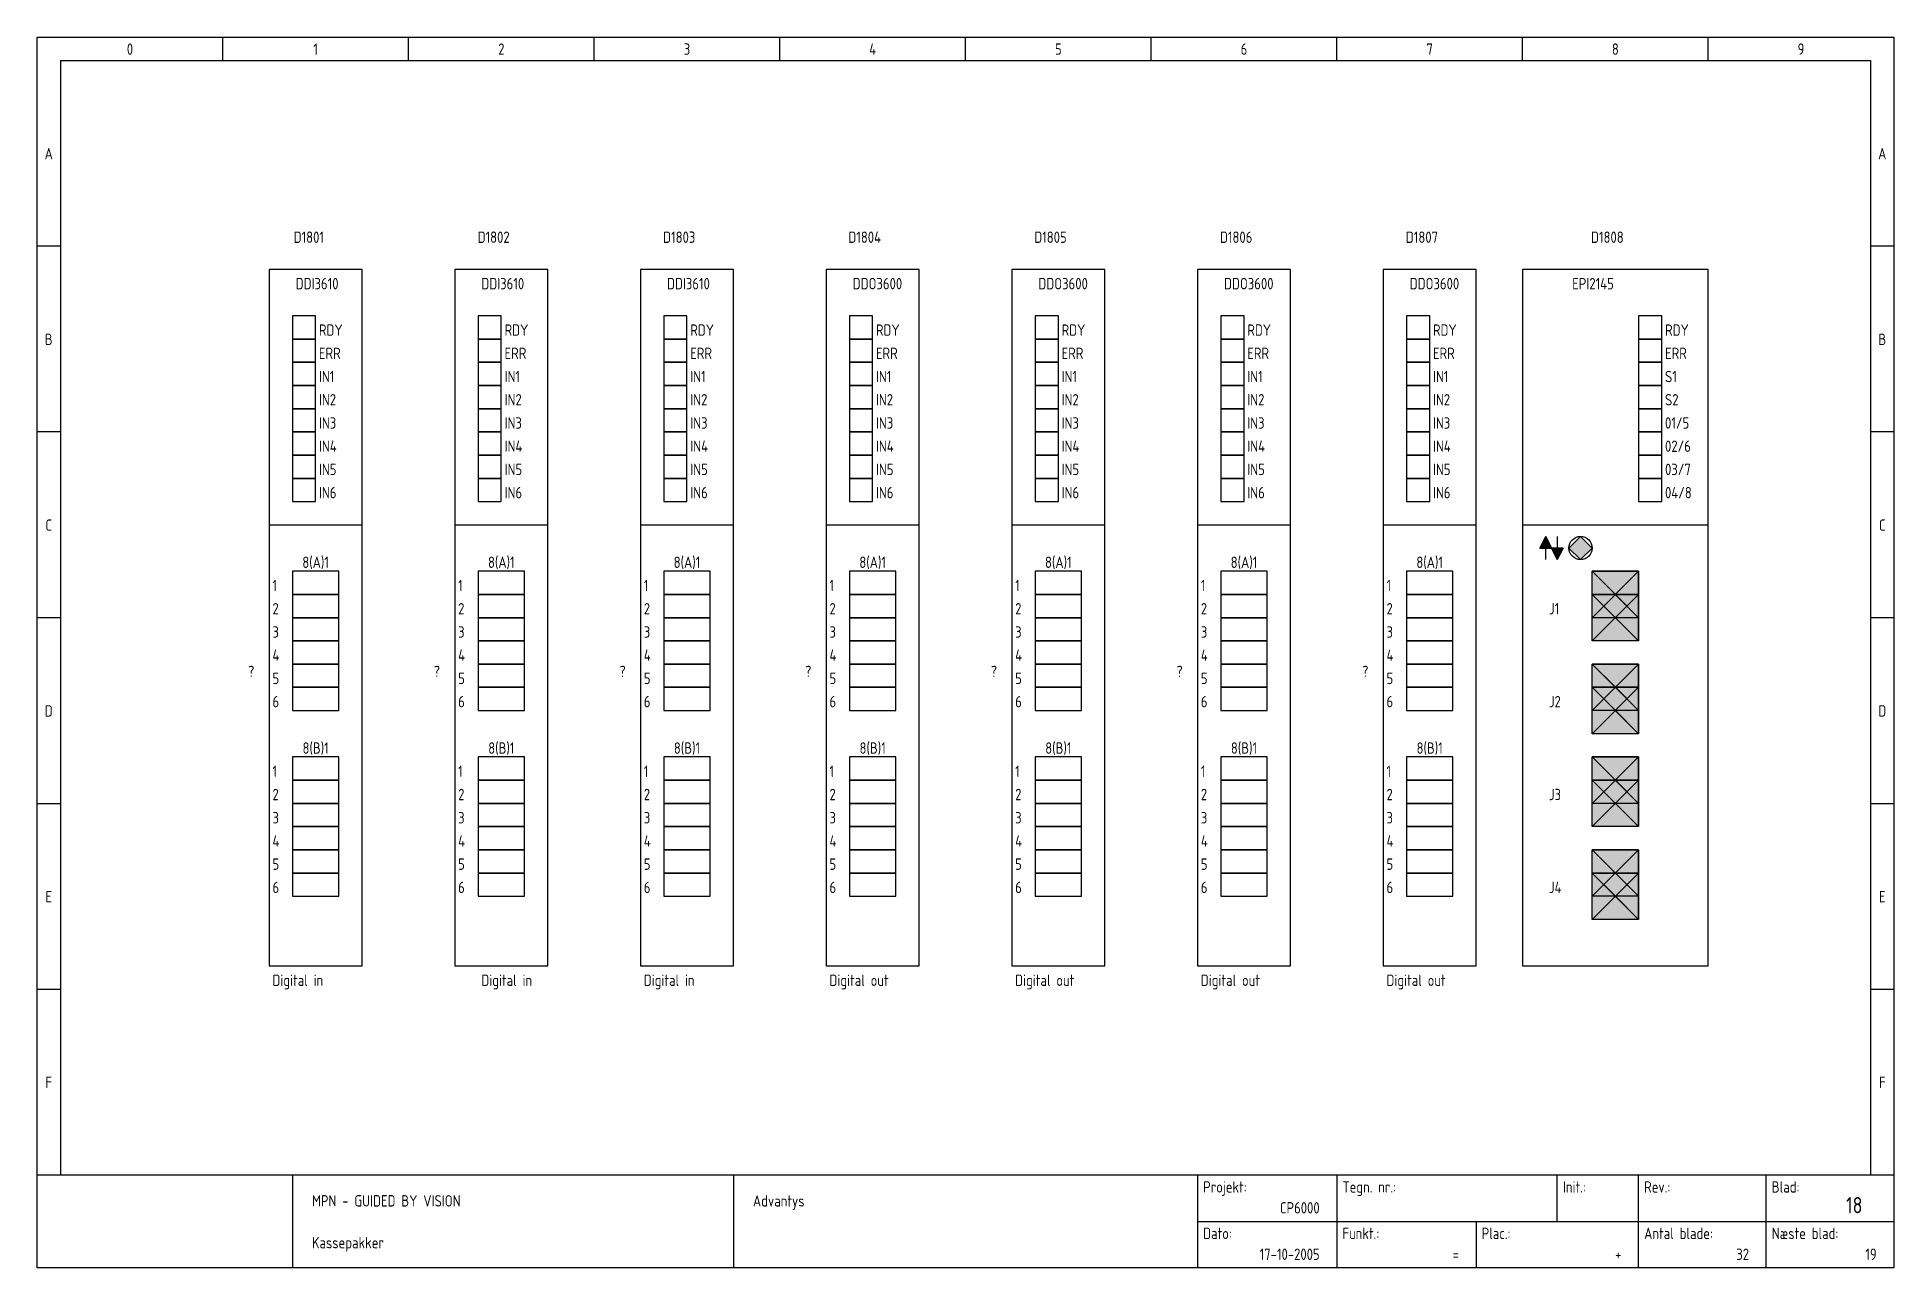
# Model space of a CAD drawing. Extents: x 10 to 410, y 10 to 275.
import ezdxf
from ezdxf.enums import TextEntityAlignment as Align

# ---------------------------------------------------------------- set-up
doc = ezdxf.new("R2010")
doc.units = 0
doc.linetypes.add('CADDY_SOLID', pattern=[0])
doc.layers.get('0').update_dxf_attribs({"linetype": 'CONTINUOUS'})
doc.styles.add('CADDY_VECTORFONT1P', font='isocp___.ttf', dxfattribs={"width": 0.9})

msp = doc.modelspace()

# ---------------------------------------------------------------- texts
at = {"style": 'CADDY_VECTORFONT1P', "width": 0.9}
for s, p in [('Digital in', (60.7, 70.7)), ('Digital in', (105.7, 70.7)), ('Digital in', (140.7, 70.7)), ('Digital out', (180.7, 70.7)), ('Digital out', (220.7, 70.7)), ('Digital out', (260.7, 70.7)), ('Digital out', (300.7, 70.7))]:
    msp.add_text(s, height=2.45, dxfattribs=at).set_placement(p)

# ---------------------------------------------------------------- blocks, each defined once
blk = doc.blocks.new('BLK1')
at = {"linetype": 'CADDY_SOLID'}
for p, q in [((10, 10), (10, 275)), ((10, 275), (410, 275)), ((50, 270), (50, 275)), ((90, 270), (90, 275)), ((130, 270), (130, 275)), ((170, 270), (170, 275)), ((210, 270), (210, 275)), ((250, 270), (250, 275)), ((290, 270), (290, 275)), ((330, 270), (330, 275)), ((370, 270), (370, 275)), ((410, 275), (410, 10)), ((15, 270), (15, 30)), ((15, 270), (405, 270)), ((405, 270), (405, 30)), ((15, 230), (10, 230)), ((410, 230), (405, 230)), ((15, 190), (10, 190)), ((410, 190), (405, 190)), ((15, 150), (10, 150)), ((410, 150), (405, 150)), ((10, 110), (15, 110)), ((405, 110), (410, 110)), ((10, 70), (15, 70)), ((405, 70), (410, 70)), ((10, 30), (410, 30)), ((10, 30), (15, 30)), ((65, 30), (65, 10)), ((160, 30), (160, 10)), ((260, 30), (260, 10)), ((290, 30), (290, 10)), ((337.5, 20), (337.5, 30)), ((355, 20), (355, 30)), ((382.5, 20), (382.5, 30)), ((405, 30), (410, 30)), ((260, 20), (410, 20)), ((320, 20), (320, 10)), ((355, 10), (355, 20)), ((382.5, 10), (382.5, 20)), ((410, 10), (10, 10))]:
    blk.add_line(p, q, dxfattribs=at)
at = {"style": 'CADDY_VECTORFONT1P', "width": 0.9}
for s, p in [('0', (30, 271.2)), ('1', (70, 271.2)), ('2', (110, 271.2)), ('3', (150, 271.2)), ('4', (190, 271.2)), ('5', (230, 271.2)), ('6', (270, 271.2)), ('7', (310, 271.2)), ('8', (350, 271.2)), ('9', (390, 271.2)), ('A', (12.5, 248.7)), ('A', (407.5, 248.7)), ('B', (12.5, 208.7)), ('B', (407.5, 208.7)), ('C', (12.5, 168.7)), ('C', (407.5, 168.7)), ('D', (12.5, 128.7)), ('D', (407.5, 128.7)), ('E', (12.5, 88.7)), ('E', (407.5, 88.7)), ('F', (12.5, 48.7)), ('F', (407.5, 48.7))]:
    blk.add_text(s, height=2.45, dxfattribs=at).set_placement(p, align=Align.CENTER)
for s, p in [('Projekt:', (261.2, 26.2)), ('Tegn. nr.:', (291.2, 26.2)), ('Init.:', (338.7, 26.2)), ('Rev.:', (356.2, 26.2)), ('Blad:', (383.7, 26.2)), ('MPN - GUIDED BY VISION', (69.2, 23.2)), ('Advantys', (164.2, 23.2)), ('Kassepakker', (69.2, 14.2)), ('Dato:', (261.2, 16.2)), ('Funkt.:', (291.2, 16.2)), ('Plac.:', (321.2, 16.2)), ('Antal blade:', (356.2, 16.2)), ('Næste blad:', (383.7, 16.2))]:
    blk.add_text(s, height=2.45, dxfattribs=at).set_placement(p)
for s, height, p in [('CP6000', 2.45, (286.3, 21.7)), ('18', 3.5, (403.25, 21.75)), ('17-10-2005', 2.45, (286.3, 11.7)), ('=', 2.45, (316.3, 11.7)), ('+', 2.45, (351.3, 11.7)), ('32', 2.45, (378.8, 11.7)), ('19', 2.45, (406.3, 11.7))]:
    blk.add_text(s, height=height, dxfattribs=at).set_placement(p, align=Align.RIGHT)
blk = doc.blocks.new('BLK3')
at = {"linetype": 'CADDY_SOLID'}
for p, q in [((70, 215), (65, 215)), ((65, 215), (65, 210)), ((70, 210), (70, 215)), ((65, 210), (70, 210))]:
    blk.add_line(p, q, dxfattribs=at)
blk = doc.blocks.new('BLK4')
at = {"linetype": 'CADDY_SOLID'}
for p, q in [((70, 210), (65, 210)), ((65, 210), (65, 205)), ((70, 205), (70, 210)), ((65, 205), (70, 205))]:
    blk.add_line(p, q, dxfattribs=at)
blk = doc.blocks.new('BLK5')
at = {"linetype": 'CADDY_SOLID'}
for p, q in [((70, 205), (65, 205)), ((65, 205), (65, 200)), ((70, 200), (70, 205)), ((65, 200), (70, 200))]:
    blk.add_line(p, q, dxfattribs=at)
blk = doc.blocks.new('BLK6')
at = {"linetype": 'CADDY_SOLID'}
for p, q in [((70, 200), (65, 200)), ((65, 200), (65, 195)), ((70, 195), (70, 200)), ((65, 195), (70, 195))]:
    blk.add_line(p, q, dxfattribs=at)
blk = doc.blocks.new('BLK7')
at = {"linetype": 'CADDY_SOLID'}
for p, q in [((70, 195), (65, 195)), ((65, 195), (65, 190)), ((70, 190), (70, 195)), ((65, 190), (70, 190))]:
    blk.add_line(p, q, dxfattribs=at)
blk = doc.blocks.new('BLK8')
at = {"linetype": 'CADDY_SOLID'}
for p, q in [((70, 190), (65, 190)), ((65, 190), (65, 185)), ((70, 185), (70, 190)), ((65, 185), (70, 185))]:
    blk.add_line(p, q, dxfattribs=at)
blk = doc.blocks.new('BLK9')
at = {"linetype": 'CADDY_SOLID'}
for p, q in [((70, 185), (65, 185)), ((65, 185), (65, 180)), ((70, 180), (70, 185)), ((65, 180), (70, 180))]:
    blk.add_line(p, q, dxfattribs=at)
blk = doc.blocks.new('BLK10')
at = {"linetype": 'CADDY_SOLID'}
for p, q in [((70, 180), (65, 180)), ((65, 180), (65, 175)), ((70, 175), (70, 180)), ((65, 175), (70, 175))]:
    blk.add_line(p, q, dxfattribs=at)
blk = doc.blocks.new('BLK11')
at = {"linetype": 'CADDY_SOLID'}
for p, q in [((80, 225), (60, 225)), ((60, 225), (60, 75)), ((80, 75), (80, 225)), ((60, 75), (80, 75))]:
    blk.add_line(p, q, dxfattribs=at)
blk = doc.blocks.new('BLK12')
at = {"linetype": 'CADDY_SOLID'}
for p, q in [((75, 160), (65, 160)), ((65, 160), (65, 155)), ((75, 155), (75, 160)), ((65, 155), (75, 155))]:
    blk.add_line(p, q, dxfattribs=at)
blk = doc.blocks.new('BLK13')
at = {"linetype": 'CADDY_SOLID'}
for p, q in [((75, 155), (65, 155)), ((65, 155), (65, 150)), ((75, 150), (75, 155)), ((65, 150), (75, 150))]:
    blk.add_line(p, q, dxfattribs=at)
blk = doc.blocks.new('BLK14')
at = {"linetype": 'CADDY_SOLID'}
for p, q in [((75, 150), (65, 150)), ((65, 150), (65, 145)), ((75, 145), (75, 150)), ((65, 145), (75, 145))]:
    blk.add_line(p, q, dxfattribs=at)
blk = doc.blocks.new('BLK15')
at = {"linetype": 'CADDY_SOLID'}
for p, q in [((75, 145), (65, 145)), ((65, 145), (65, 140)), ((75, 140), (75, 145)), ((65, 140), (75, 140))]:
    blk.add_line(p, q, dxfattribs=at)
blk = doc.blocks.new('BLK16')
at = {"linetype": 'CADDY_SOLID'}
for p, q in [((75, 140), (65, 140)), ((65, 140), (65, 135)), ((75, 135), (75, 140)), ((65, 135), (75, 135))]:
    blk.add_line(p, q, dxfattribs=at)
blk = doc.blocks.new('BLK17')
at = {"linetype": 'CADDY_SOLID'}
for p, q in [((75, 135), (65, 135)), ((65, 135), (65, 130)), ((75, 130), (75, 135)), ((65, 130), (75, 130))]:
    blk.add_line(p, q, dxfattribs=at)
blk = doc.blocks.new('BLK18')
at = {"linetype": 'CADDY_SOLID'}
for p, q in [((75, 120), (65, 120)), ((65, 120), (65, 115)), ((75, 115), (75, 120)), ((65, 115), (75, 115))]:
    blk.add_line(p, q, dxfattribs=at)
blk = doc.blocks.new('BLK19')
at = {"linetype": 'CADDY_SOLID'}
for p, q in [((75, 115), (65, 115)), ((65, 115), (65, 110)), ((75, 110), (75, 115)), ((65, 110), (75, 110))]:
    blk.add_line(p, q, dxfattribs=at)
blk = doc.blocks.new('BLK20')
at = {"linetype": 'CADDY_SOLID'}
for p, q in [((75, 110), (65, 110)), ((65, 110), (65, 105)), ((75, 105), (75, 110)), ((65, 105), (75, 105))]:
    blk.add_line(p, q, dxfattribs=at)
blk = doc.blocks.new('BLK21')
at = {"linetype": 'CADDY_SOLID'}
for p, q in [((75, 105), (65, 105)), ((65, 105), (65, 100)), ((75, 100), (75, 105)), ((65, 100), (75, 100))]:
    blk.add_line(p, q, dxfattribs=at)
blk = doc.blocks.new('BLK22')
at = {"linetype": 'CADDY_SOLID'}
for p, q in [((75, 100), (65, 100)), ((65, 100), (65, 95)), ((75, 95), (75, 100)), ((65, 95), (75, 95))]:
    blk.add_line(p, q, dxfattribs=at)
blk = doc.blocks.new('BLK23')
at = {"linetype": 'CADDY_SOLID'}
for p, q in [((75, 95), (65, 95)), ((65, 95), (65, 90)), ((75, 90), (75, 95)), ((65, 90), (75, 90))]:
    blk.add_line(p, q, dxfattribs=at)
blk = doc.blocks.new('BLK2')
at = {"linetype": 'CADDY_SOLID'}
blk.add_line((60, 170), (80, 170), dxfattribs=at)
for name in ['BLK11', 'BLK3', 'BLK4', 'BLK5', 'BLK6', 'BLK7', 'BLK8', 'BLK9', 'BLK10', 'BLK12', 'BLK13', 'BLK14', 'BLK15', 'BLK16', 'BLK17', 'BLK18', 'BLK19', 'BLK20', 'BLK21', 'BLK22', 'BLK23']:
    blk.add_blockref(name, (0, 0, 1))
at = {"style": 'CADDY_VECTORFONT1P', "width": 0.9}
for s, p in [('DDI3610', (65.7, 220.7)), ('RDY', (70.7, 210.7)), ('ERR', (70.7, 205.7)), ('IN1', (70.7, 200.7)), ('IN2', (70.7, 195.7)), ('IN3', (70.7, 190.7)), ('IN4', (70.7, 185.7)), ('IN5', (70.7, 180.7)), ('IN6', (70.7, 175.7)), ('1', (60.7, 155.7)), ('2', (60.7, 150.7)), ('3', (60.7, 145.7)), ('4', (60.7, 140.7)), ('5', (60.7, 135.7)), ('6', (60.7, 130.7)), ('1', (60.7, 115.7)), ('2', (60.7, 110.7)), ('3', (60.7, 105.7)), ('4', (60.7, 100.7)), ('5', (60.7, 95.7)), ('6', (60.7, 90.7))]:
    blk.add_text(s, height=2.45, dxfattribs=at).set_placement(p)
for s, p in [('8(A)1', (70, 160.7)), ('8(B)1', (70, 120.7))]:
    blk.add_text(s, height=2.45, dxfattribs=at).set_placement(p, align=Align.CENTER)
for tag, p in [('$TAG160010', (71.8, 230.7)), ('$TAG160030', (48.7, 147.05)), ('$TAG160030', (50.27, 147.05)), ('$TAG175100', (56.8, 147.2)), ('$TAG175110', (56.8, 143.7)), ('$TAG175120', (56.8, 140.7)), ('$TAG160500', (56.8, 137.2))]:
    blk.add_attdef(tag, text='', height=2.45, dxfattribs=at).set_placement(p, align=Align.RIGHT)
at = {"style": 'CADDY_VECTORFONT1P', "width": 0.9, "flags": 1}
for tag, p in [('$TAG140020', (56.8, 157.7)), ('$TAG140050', (56.8, 154.2)), ('$TAG160040', (48.7, 143.55))]:
    blk.add_attdef(tag, text='', height=2.45, dxfattribs=at).set_placement(p, align=Align.RIGHT)
blk = doc.blocks.new('BLK25')
at = {"linetype": 'CADDY_SOLID'}
for p, q in [((190, 215), (185, 215)), ((185, 215), (185, 210)), ((190, 210), (190, 215)), ((185, 210), (190, 210))]:
    blk.add_line(p, q, dxfattribs=at)
blk = doc.blocks.new('BLK26')
at = {"linetype": 'CADDY_SOLID'}
for p, q in [((190, 210), (185, 210)), ((185, 210), (185, 205)), ((190, 205), (190, 210)), ((185, 205), (190, 205))]:
    blk.add_line(p, q, dxfattribs=at)
blk = doc.blocks.new('BLK27')
at = {"linetype": 'CADDY_SOLID'}
for p, q in [((190, 205), (185, 205)), ((185, 205), (185, 200)), ((190, 200), (190, 205)), ((185, 200), (190, 200))]:
    blk.add_line(p, q, dxfattribs=at)
blk = doc.blocks.new('BLK28')
at = {"linetype": 'CADDY_SOLID'}
for p, q in [((190, 200), (185, 200)), ((185, 200), (185, 195)), ((190, 195), (190, 200)), ((185, 195), (190, 195))]:
    blk.add_line(p, q, dxfattribs=at)
blk = doc.blocks.new('BLK29')
at = {"linetype": 'CADDY_SOLID'}
for p, q in [((190, 195), (185, 195)), ((185, 195), (185, 190)), ((190, 190), (190, 195)), ((185, 190), (190, 190))]:
    blk.add_line(p, q, dxfattribs=at)
blk = doc.blocks.new('BLK30')
at = {"linetype": 'CADDY_SOLID'}
for p, q in [((190, 190), (185, 190)), ((185, 190), (185, 185)), ((190, 185), (190, 190)), ((185, 185), (190, 185))]:
    blk.add_line(p, q, dxfattribs=at)
blk = doc.blocks.new('BLK31')
at = {"linetype": 'CADDY_SOLID'}
for p, q in [((190, 185), (185, 185)), ((185, 185), (185, 180)), ((190, 180), (190, 185)), ((185, 180), (190, 180))]:
    blk.add_line(p, q, dxfattribs=at)
blk = doc.blocks.new('BLK32')
at = {"linetype": 'CADDY_SOLID'}
for p, q in [((190, 180), (185, 180)), ((185, 180), (185, 175)), ((190, 175), (190, 180)), ((185, 175), (190, 175))]:
    blk.add_line(p, q, dxfattribs=at)
blk = doc.blocks.new('BLK33')
at = {"linetype": 'CADDY_SOLID'}
for p, q in [((200, 225), (180, 225)), ((180, 225), (180, 75)), ((200, 75), (200, 225)), ((180, 75), (200, 75))]:
    blk.add_line(p, q, dxfattribs=at)
blk = doc.blocks.new('BLK34')
at = {"linetype": 'CADDY_SOLID'}
for p, q in [((195, 160), (185, 160)), ((185, 160), (185, 155)), ((195, 155), (195, 160)), ((185, 155), (195, 155))]:
    blk.add_line(p, q, dxfattribs=at)
blk = doc.blocks.new('BLK35')
at = {"linetype": 'CADDY_SOLID'}
for p, q in [((195, 155), (185, 155)), ((185, 155), (185, 150)), ((195, 150), (195, 155)), ((185, 150), (195, 150))]:
    blk.add_line(p, q, dxfattribs=at)
blk = doc.blocks.new('BLK36')
at = {"linetype": 'CADDY_SOLID'}
for p, q in [((195, 150), (185, 150)), ((185, 150), (185, 145)), ((195, 145), (195, 150)), ((185, 145), (195, 145))]:
    blk.add_line(p, q, dxfattribs=at)
blk = doc.blocks.new('BLK37')
at = {"linetype": 'CADDY_SOLID'}
for p, q in [((195, 145), (185, 145)), ((185, 145), (185, 140)), ((195, 140), (195, 145)), ((185, 140), (195, 140))]:
    blk.add_line(p, q, dxfattribs=at)
blk = doc.blocks.new('BLK38')
at = {"linetype": 'CADDY_SOLID'}
for p, q in [((195, 140), (185, 140)), ((185, 140), (185, 135)), ((195, 135), (195, 140)), ((185, 135), (195, 135))]:
    blk.add_line(p, q, dxfattribs=at)
blk = doc.blocks.new('BLK39')
at = {"linetype": 'CADDY_SOLID'}
for p, q in [((195, 135), (185, 135)), ((185, 135), (185, 130)), ((195, 130), (195, 135)), ((185, 130), (195, 130))]:
    blk.add_line(p, q, dxfattribs=at)
blk = doc.blocks.new('BLK40')
at = {"linetype": 'CADDY_SOLID'}
for p, q in [((195, 120), (185, 120)), ((185, 120), (185, 115)), ((195, 115), (195, 120)), ((185, 115), (195, 115))]:
    blk.add_line(p, q, dxfattribs=at)
blk = doc.blocks.new('BLK41')
at = {"linetype": 'CADDY_SOLID'}
for p, q in [((195, 115), (185, 115)), ((185, 115), (185, 110)), ((195, 110), (195, 115)), ((185, 110), (195, 110))]:
    blk.add_line(p, q, dxfattribs=at)
blk = doc.blocks.new('BLK42')
at = {"linetype": 'CADDY_SOLID'}
for p, q in [((195, 110), (185, 110)), ((185, 110), (185, 105)), ((195, 105), (195, 110)), ((185, 105), (195, 105))]:
    blk.add_line(p, q, dxfattribs=at)
blk = doc.blocks.new('BLK43')
at = {"linetype": 'CADDY_SOLID'}
for p, q in [((195, 105), (185, 105)), ((185, 105), (185, 100)), ((195, 100), (195, 105)), ((185, 100), (195, 100))]:
    blk.add_line(p, q, dxfattribs=at)
blk = doc.blocks.new('BLK44')
at = {"linetype": 'CADDY_SOLID'}
for p, q in [((195, 100), (185, 100)), ((185, 100), (185, 95)), ((195, 95), (195, 100)), ((185, 95), (195, 95))]:
    blk.add_line(p, q, dxfattribs=at)
blk = doc.blocks.new('BLK45')
at = {"linetype": 'CADDY_SOLID'}
for p, q in [((195, 95), (185, 95)), ((185, 95), (185, 90)), ((195, 90), (195, 95)), ((185, 90), (195, 90))]:
    blk.add_line(p, q, dxfattribs=at)
blk = doc.blocks.new('BLK24')
at = {"linetype": 'CADDY_SOLID'}
blk.add_line((180, 170), (200, 170), dxfattribs=at)
for name in ['BLK33', 'BLK25', 'BLK26', 'BLK27', 'BLK28', 'BLK29', 'BLK30', 'BLK31', 'BLK32', 'BLK34', 'BLK35', 'BLK36', 'BLK37', 'BLK38', 'BLK39', 'BLK40', 'BLK41', 'BLK42', 'BLK43', 'BLK44', 'BLK45']:
    blk.add_blockref(name, (0, 0, 1))
at = {"style": 'CADDY_VECTORFONT1P', "width": 0.9}
for s, p in [('DDO3600', (185.7, 220.7)), ('RDY', (190.7, 210.7)), ('ERR', (190.7, 205.7)), ('IN1', (190.7, 200.7)), ('IN2', (190.7, 195.7)), ('IN3', (190.7, 190.7)), ('IN4', (190.7, 185.7)), ('IN5', (190.7, 180.7)), ('IN6', (190.7, 175.7)), ('1', (180.7, 155.7)), ('2', (180.7, 150.7)), ('3', (180.7, 145.7)), ('4', (180.7, 140.7)), ('5', (180.7, 135.7)), ('6', (180.7, 130.7)), ('1', (180.7, 115.7)), ('2', (180.7, 110.7)), ('3', (180.7, 105.7)), ('4', (180.7, 100.7)), ('5', (180.7, 95.7)), ('6', (180.7, 90.7))]:
    blk.add_text(s, height=2.45, dxfattribs=at).set_placement(p)
for s, p in [('8(A)1', (190, 160.7)), ('8(B)1', (190, 120.7))]:
    blk.add_text(s, height=2.45, dxfattribs=at).set_placement(p, align=Align.CENTER)
for tag, p in [('$TAG160010', (191.8, 230.7)), ('$TAG160030', (170.27, 147.05)), ('$TAG160030', (170.27, 147.05)), ('$TAG175100', (176.8, 147.2)), ('$TAG175110', (176.8, 143.7)), ('$TAG175120', (176.8, 140.7)), ('$TAG160500', (176.8, 137.2))]:
    blk.add_attdef(tag, text='', height=2.45, dxfattribs=at).set_placement(p, align=Align.RIGHT)
at = {"style": 'CADDY_VECTORFONT1P', "width": 0.9, "flags": 1}
for tag, p in [('$TAG140020', (176.8, 157.7)), ('$TAG140050', (176.8, 154.2)), ('$TAG160040', (166.93, 138.07))]:
    blk.add_attdef(tag, text='', height=2.45, dxfattribs=at).set_placement(p, align=Align.RIGHT)
blk = doc.blocks.new('BLK47')
at = {"linetype": 'CADDY_SOLID'}
for p, q in [((230, 215), (225, 215)), ((225, 215), (225, 210)), ((230, 210), (230, 215)), ((225, 210), (230, 210))]:
    blk.add_line(p, q, dxfattribs=at)
blk = doc.blocks.new('BLK48')
at = {"linetype": 'CADDY_SOLID'}
for p, q in [((230, 210), (225, 210)), ((225, 210), (225, 205)), ((230, 205), (230, 210)), ((225, 205), (230, 205))]:
    blk.add_line(p, q, dxfattribs=at)
blk = doc.blocks.new('BLK49')
at = {"linetype": 'CADDY_SOLID'}
for p, q in [((230, 205), (225, 205)), ((225, 205), (225, 200)), ((230, 200), (230, 205)), ((225, 200), (230, 200))]:
    blk.add_line(p, q, dxfattribs=at)
blk = doc.blocks.new('BLK50')
at = {"linetype": 'CADDY_SOLID'}
for p, q in [((230, 200), (225, 200)), ((225, 200), (225, 195)), ((230, 195), (230, 200)), ((225, 195), (230, 195))]:
    blk.add_line(p, q, dxfattribs=at)
blk = doc.blocks.new('BLK51')
at = {"linetype": 'CADDY_SOLID'}
for p, q in [((230, 195), (225, 195)), ((225, 195), (225, 190)), ((230, 190), (230, 195)), ((225, 190), (230, 190))]:
    blk.add_line(p, q, dxfattribs=at)
blk = doc.blocks.new('BLK52')
at = {"linetype": 'CADDY_SOLID'}
for p, q in [((230, 190), (225, 190)), ((225, 190), (225, 185)), ((230, 185), (230, 190)), ((225, 185), (230, 185))]:
    blk.add_line(p, q, dxfattribs=at)
blk = doc.blocks.new('BLK53')
at = {"linetype": 'CADDY_SOLID'}
for p, q in [((230, 185), (225, 185)), ((225, 185), (225, 180)), ((230, 180), (230, 185)), ((225, 180), (230, 180))]:
    blk.add_line(p, q, dxfattribs=at)
blk = doc.blocks.new('BLK54')
at = {"linetype": 'CADDY_SOLID'}
for p, q in [((230, 180), (225, 180)), ((225, 180), (225, 175)), ((230, 175), (230, 180)), ((225, 175), (230, 175))]:
    blk.add_line(p, q, dxfattribs=at)
blk = doc.blocks.new('BLK55')
at = {"linetype": 'CADDY_SOLID'}
for p, q in [((240, 225), (220, 225)), ((220, 225), (220, 75)), ((240, 75), (240, 225)), ((220, 75), (240, 75))]:
    blk.add_line(p, q, dxfattribs=at)
blk = doc.blocks.new('BLK56')
at = {"linetype": 'CADDY_SOLID'}
for p, q in [((235, 160), (225, 160)), ((225, 160), (225, 155)), ((235, 155), (235, 160)), ((225, 155), (235, 155))]:
    blk.add_line(p, q, dxfattribs=at)
blk = doc.blocks.new('BLK57')
at = {"linetype": 'CADDY_SOLID'}
for p, q in [((235, 155), (225, 155)), ((225, 155), (225, 150)), ((235, 150), (235, 155)), ((225, 150), (235, 150))]:
    blk.add_line(p, q, dxfattribs=at)
blk = doc.blocks.new('BLK58')
at = {"linetype": 'CADDY_SOLID'}
for p, q in [((235, 150), (225, 150)), ((225, 150), (225, 145)), ((235, 145), (235, 150)), ((225, 145), (235, 145))]:
    blk.add_line(p, q, dxfattribs=at)
blk = doc.blocks.new('BLK59')
at = {"linetype": 'CADDY_SOLID'}
for p, q in [((235, 145), (225, 145)), ((225, 145), (225, 140)), ((235, 140), (235, 145)), ((225, 140), (235, 140))]:
    blk.add_line(p, q, dxfattribs=at)
blk = doc.blocks.new('BLK60')
at = {"linetype": 'CADDY_SOLID'}
for p, q in [((235, 140), (225, 140)), ((225, 140), (225, 135)), ((235, 135), (235, 140)), ((225, 135), (235, 135))]:
    blk.add_line(p, q, dxfattribs=at)
blk = doc.blocks.new('BLK61')
at = {"linetype": 'CADDY_SOLID'}
for p, q in [((235, 135), (225, 135)), ((225, 135), (225, 130)), ((235, 130), (235, 135)), ((225, 130), (235, 130))]:
    blk.add_line(p, q, dxfattribs=at)
blk = doc.blocks.new('BLK62')
at = {"linetype": 'CADDY_SOLID'}
for p, q in [((235, 120), (225, 120)), ((225, 120), (225, 115)), ((235, 115), (235, 120)), ((225, 115), (235, 115))]:
    blk.add_line(p, q, dxfattribs=at)
blk = doc.blocks.new('BLK63')
at = {"linetype": 'CADDY_SOLID'}
for p, q in [((235, 115), (225, 115)), ((225, 115), (225, 110)), ((235, 110), (235, 115)), ((225, 110), (235, 110))]:
    blk.add_line(p, q, dxfattribs=at)
blk = doc.blocks.new('BLK64')
at = {"linetype": 'CADDY_SOLID'}
for p, q in [((235, 110), (225, 110)), ((225, 110), (225, 105)), ((235, 105), (235, 110)), ((225, 105), (235, 105))]:
    blk.add_line(p, q, dxfattribs=at)
blk = doc.blocks.new('BLK65')
at = {"linetype": 'CADDY_SOLID'}
for p, q in [((235, 105), (225, 105)), ((225, 105), (225, 100)), ((235, 100), (235, 105)), ((225, 100), (235, 100))]:
    blk.add_line(p, q, dxfattribs=at)
blk = doc.blocks.new('BLK66')
at = {"linetype": 'CADDY_SOLID'}
for p, q in [((235, 100), (225, 100)), ((225, 100), (225, 95)), ((235, 95), (235, 100)), ((225, 95), (235, 95))]:
    blk.add_line(p, q, dxfattribs=at)
blk = doc.blocks.new('BLK67')
at = {"linetype": 'CADDY_SOLID'}
for p, q in [((235, 95), (225, 95)), ((225, 95), (225, 90)), ((235, 90), (235, 95)), ((225, 90), (235, 90))]:
    blk.add_line(p, q, dxfattribs=at)
blk = doc.blocks.new('BLK46')
at = {"linetype": 'CADDY_SOLID'}
blk.add_line((220, 170), (240, 170), dxfattribs=at)
for name in ['BLK55', 'BLK47', 'BLK48', 'BLK49', 'BLK50', 'BLK51', 'BLK52', 'BLK53', 'BLK54', 'BLK56', 'BLK57', 'BLK58', 'BLK59', 'BLK60', 'BLK61', 'BLK62', 'BLK63', 'BLK64', 'BLK65', 'BLK66', 'BLK67']:
    blk.add_blockref(name, (0, 0, 1))
at = {"style": 'CADDY_VECTORFONT1P', "width": 0.9}
for s, p in [('DDO3600', (225.7, 220.7)), ('RDY', (230.7, 210.7)), ('ERR', (230.7, 205.7)), ('IN1', (230.7, 200.7)), ('IN2', (230.7, 195.7)), ('IN3', (230.7, 190.7)), ('IN4', (230.7, 185.7)), ('IN5', (230.7, 180.7)), ('IN6', (230.7, 175.7)), ('1', (220.7, 155.7)), ('2', (220.7, 150.7)), ('3', (220.7, 145.7)), ('4', (220.7, 140.7)), ('5', (220.7, 135.7)), ('6', (220.7, 130.7)), ('1', (220.7, 115.7)), ('2', (220.7, 110.7)), ('3', (220.7, 105.7)), ('4', (220.7, 100.7)), ('5', (220.7, 95.7)), ('6', (220.7, 90.7))]:
    blk.add_text(s, height=2.45, dxfattribs=at).set_placement(p)
for s, p in [('8(A)1', (230, 160.7)), ('8(B)1', (230, 120.7))]:
    blk.add_text(s, height=2.45, dxfattribs=at).set_placement(p, align=Align.CENTER)
for tag, p in [('$TAG160010', (231.8, 230.7)), ('$TAG160030', (210.27, 147.05)), ('$TAG160030', (210.27, 147.05)), ('$TAG175100', (216.8, 147.2)), ('$TAG175110', (216.8, 143.7)), ('$TAG175120', (216.8, 140.7)), ('$TAG160500', (216.8, 137.2))]:
    blk.add_attdef(tag, text='', height=2.45, dxfattribs=at).set_placement(p, align=Align.RIGHT)
at = {"style": 'CADDY_VECTORFONT1P', "width": 0.9, "flags": 1}
for tag, p in [('$TAG140020', (216.8, 157.7)), ('$TAG140050', (216.8, 154.2)), ('$TAG160040', (206.93, 138.07))]:
    blk.add_attdef(tag, text='', height=2.45, dxfattribs=at).set_placement(p, align=Align.RIGHT)
blk = doc.blocks.new('BLK69')
at = {"linetype": 'CADDY_SOLID'}
for p, q in [((270, 215), (265, 215)), ((265, 215), (265, 210)), ((270, 210), (270, 215)), ((265, 210), (270, 210))]:
    blk.add_line(p, q, dxfattribs=at)
blk = doc.blocks.new('BLK70')
at = {"linetype": 'CADDY_SOLID'}
for p, q in [((270, 210), (265, 210)), ((265, 210), (265, 205)), ((270, 205), (270, 210)), ((265, 205), (270, 205))]:
    blk.add_line(p, q, dxfattribs=at)
blk = doc.blocks.new('BLK71')
at = {"linetype": 'CADDY_SOLID'}
for p, q in [((270, 205), (265, 205)), ((265, 205), (265, 200)), ((270, 200), (270, 205)), ((265, 200), (270, 200))]:
    blk.add_line(p, q, dxfattribs=at)
blk = doc.blocks.new('BLK72')
at = {"linetype": 'CADDY_SOLID'}
for p, q in [((270, 200), (265, 200)), ((265, 200), (265, 195)), ((270, 195), (270, 200)), ((265, 195), (270, 195))]:
    blk.add_line(p, q, dxfattribs=at)
blk = doc.blocks.new('BLK73')
at = {"linetype": 'CADDY_SOLID'}
for p, q in [((270, 195), (265, 195)), ((265, 195), (265, 190)), ((270, 190), (270, 195)), ((265, 190), (270, 190))]:
    blk.add_line(p, q, dxfattribs=at)
blk = doc.blocks.new('BLK74')
at = {"linetype": 'CADDY_SOLID'}
for p, q in [((270, 190), (265, 190)), ((265, 190), (265, 185)), ((270, 185), (270, 190)), ((265, 185), (270, 185))]:
    blk.add_line(p, q, dxfattribs=at)
blk = doc.blocks.new('BLK75')
at = {"linetype": 'CADDY_SOLID'}
for p, q in [((270, 185), (265, 185)), ((265, 185), (265, 180)), ((270, 180), (270, 185)), ((265, 180), (270, 180))]:
    blk.add_line(p, q, dxfattribs=at)
blk = doc.blocks.new('BLK76')
at = {"linetype": 'CADDY_SOLID'}
for p, q in [((270, 180), (265, 180)), ((265, 180), (265, 175)), ((270, 175), (270, 180)), ((265, 175), (270, 175))]:
    blk.add_line(p, q, dxfattribs=at)
blk = doc.blocks.new('BLK77')
at = {"linetype": 'CADDY_SOLID'}
for p, q in [((280, 225), (260, 225)), ((260, 225), (260, 75)), ((280, 75), (280, 225)), ((260, 75), (280, 75))]:
    blk.add_line(p, q, dxfattribs=at)
blk = doc.blocks.new('BLK78')
at = {"linetype": 'CADDY_SOLID'}
for p, q in [((275, 160), (265, 160)), ((265, 160), (265, 155)), ((275, 155), (275, 160)), ((265, 155), (275, 155))]:
    blk.add_line(p, q, dxfattribs=at)
blk = doc.blocks.new('BLK79')
at = {"linetype": 'CADDY_SOLID'}
for p, q in [((275, 155), (265, 155)), ((265, 155), (265, 150)), ((275, 150), (275, 155)), ((265, 150), (275, 150))]:
    blk.add_line(p, q, dxfattribs=at)
blk = doc.blocks.new('BLK80')
at = {"linetype": 'CADDY_SOLID'}
for p, q in [((275, 150), (265, 150)), ((265, 150), (265, 145)), ((275, 145), (275, 150)), ((265, 145), (275, 145))]:
    blk.add_line(p, q, dxfattribs=at)
blk = doc.blocks.new('BLK81')
at = {"linetype": 'CADDY_SOLID'}
for p, q in [((275, 145), (265, 145)), ((265, 145), (265, 140)), ((275, 140), (275, 145)), ((265, 140), (275, 140))]:
    blk.add_line(p, q, dxfattribs=at)
blk = doc.blocks.new('BLK82')
at = {"linetype": 'CADDY_SOLID'}
for p, q in [((275, 140), (265, 140)), ((265, 140), (265, 135)), ((275, 135), (275, 140)), ((265, 135), (275, 135))]:
    blk.add_line(p, q, dxfattribs=at)
blk = doc.blocks.new('BLK83')
at = {"linetype": 'CADDY_SOLID'}
for p, q in [((275, 135), (265, 135)), ((265, 135), (265, 130)), ((275, 130), (275, 135)), ((265, 130), (275, 130))]:
    blk.add_line(p, q, dxfattribs=at)
blk = doc.blocks.new('BLK84')
at = {"linetype": 'CADDY_SOLID'}
for p, q in [((275, 120), (265, 120)), ((265, 120), (265, 115)), ((275, 115), (275, 120)), ((265, 115), (275, 115))]:
    blk.add_line(p, q, dxfattribs=at)
blk = doc.blocks.new('BLK85')
at = {"linetype": 'CADDY_SOLID'}
for p, q in [((275, 115), (265, 115)), ((265, 115), (265, 110)), ((275, 110), (275, 115)), ((265, 110), (275, 110))]:
    blk.add_line(p, q, dxfattribs=at)
blk = doc.blocks.new('BLK86')
at = {"linetype": 'CADDY_SOLID'}
for p, q in [((275, 110), (265, 110)), ((265, 110), (265, 105)), ((275, 105), (275, 110)), ((265, 105), (275, 105))]:
    blk.add_line(p, q, dxfattribs=at)
blk = doc.blocks.new('BLK87')
at = {"linetype": 'CADDY_SOLID'}
for p, q in [((275, 105), (265, 105)), ((265, 105), (265, 100)), ((275, 100), (275, 105)), ((265, 100), (275, 100))]:
    blk.add_line(p, q, dxfattribs=at)
blk = doc.blocks.new('BLK88')
at = {"linetype": 'CADDY_SOLID'}
for p, q in [((275, 100), (265, 100)), ((265, 100), (265, 95)), ((275, 95), (275, 100)), ((265, 95), (275, 95))]:
    blk.add_line(p, q, dxfattribs=at)
blk = doc.blocks.new('BLK89')
at = {"linetype": 'CADDY_SOLID'}
for p, q in [((275, 95), (265, 95)), ((265, 95), (265, 90)), ((275, 90), (275, 95)), ((265, 90), (275, 90))]:
    blk.add_line(p, q, dxfattribs=at)
blk = doc.blocks.new('BLK68')
at = {"linetype": 'CADDY_SOLID'}
blk.add_line((260, 170), (280, 170), dxfattribs=at)
for name in ['BLK77', 'BLK69', 'BLK70', 'BLK71', 'BLK72', 'BLK73', 'BLK74', 'BLK75', 'BLK76', 'BLK78', 'BLK79', 'BLK80', 'BLK81', 'BLK82', 'BLK83', 'BLK84', 'BLK85', 'BLK86', 'BLK87', 'BLK88', 'BLK89']:
    blk.add_blockref(name, (0, 0, 1))
at = {"style": 'CADDY_VECTORFONT1P', "width": 0.9}
for s, p in [('DDO3600', (265.7, 220.7)), ('RDY', (270.7, 210.7)), ('ERR', (270.7, 205.7)), ('IN1', (270.7, 200.7)), ('IN2', (270.7, 195.7)), ('IN3', (270.7, 190.7)), ('IN4', (270.7, 185.7)), ('IN5', (270.7, 180.7)), ('IN6', (270.7, 175.7)), ('1', (260.7, 155.7)), ('2', (260.7, 150.7)), ('3', (260.7, 145.7)), ('4', (260.7, 140.7)), ('5', (260.7, 135.7)), ('6', (260.7, 130.7)), ('1', (260.7, 115.7)), ('2', (260.7, 110.7)), ('3', (260.7, 105.7)), ('4', (260.7, 100.7)), ('5', (260.7, 95.7)), ('6', (260.7, 90.7))]:
    blk.add_text(s, height=2.45, dxfattribs=at).set_placement(p)
for s, p in [('8(A)1', (270, 160.7)), ('8(B)1', (270, 120.7))]:
    blk.add_text(s, height=2.45, dxfattribs=at).set_placement(p, align=Align.CENTER)
for tag, p in [('$TAG160010', (271.8, 230.7)), ('$TAG160030', (250.27, 147.05)), ('$TAG160030', (250.27, 147.05)), ('$TAG175100', (256.8, 147.2)), ('$TAG175110', (256.8, 143.7)), ('$TAG175120', (256.8, 140.7)), ('$TAG160500', (256.8, 137.2))]:
    blk.add_attdef(tag, text='', height=2.45, dxfattribs=at).set_placement(p, align=Align.RIGHT)
at = {"style": 'CADDY_VECTORFONT1P', "width": 0.9, "flags": 1}
for tag, p in [('$TAG140020', (256.8, 157.7)), ('$TAG140050', (256.8, 154.2)), ('$TAG160040', (246.93, 138.07))]:
    blk.add_attdef(tag, text='', height=2.45, dxfattribs=at).set_placement(p, align=Align.RIGHT)
blk = doc.blocks.new('BLK91')
at = {"linetype": 'CADDY_SOLID'}
for p, q in [((370, 225), (330, 225)), ((330, 225), (330, 75)), ((370, 75), (370, 225)), ((330, 75), (370, 75))]:
    blk.add_line(p, q, dxfattribs=at)
blk = doc.blocks.new('BLK92')
at = {"linetype": 'CADDY_SOLID'}
for p, q in [((360, 215), (355, 215)), ((355, 215), (355, 210)), ((360, 210), (360, 215)), ((355, 210), (360, 210))]:
    blk.add_line(p, q, dxfattribs=at)
blk = doc.blocks.new('BLK93')
at = {"linetype": 'CADDY_SOLID'}
for p, q in [((360, 210), (355, 210)), ((355, 210), (355, 205)), ((360, 205), (360, 210)), ((355, 205), (360, 205))]:
    blk.add_line(p, q, dxfattribs=at)
blk = doc.blocks.new('BLK94')
at = {"linetype": 'CADDY_SOLID'}
for p, q in [((360, 205), (355, 205)), ((355, 205), (355, 200)), ((360, 200), (360, 205)), ((355, 200), (360, 200))]:
    blk.add_line(p, q, dxfattribs=at)
blk = doc.blocks.new('BLK95')
at = {"linetype": 'CADDY_SOLID'}
for p, q in [((360, 200), (355, 200)), ((355, 200), (355, 195)), ((360, 195), (360, 200)), ((355, 195), (360, 195))]:
    blk.add_line(p, q, dxfattribs=at)
blk = doc.blocks.new('BLK96')
at = {"linetype": 'CADDY_SOLID'}
for p, q in [((360, 195), (355, 195)), ((355, 195), (355, 190)), ((360, 190), (360, 195)), ((355, 190), (360, 190))]:
    blk.add_line(p, q, dxfattribs=at)
blk = doc.blocks.new('BLK97')
at = {"linetype": 'CADDY_SOLID'}
for p, q in [((360, 190), (355, 190)), ((355, 190), (355, 185)), ((360, 185), (360, 190)), ((355, 185), (360, 185))]:
    blk.add_line(p, q, dxfattribs=at)
blk = doc.blocks.new('BLK98')
at = {"linetype": 'CADDY_SOLID'}
for p, q in [((360, 185), (355, 185)), ((355, 185), (355, 180)), ((360, 180), (360, 185)), ((355, 180), (360, 180))]:
    blk.add_line(p, q, dxfattribs=at)
blk = doc.blocks.new('BLK99')
at = {"linetype": 'CADDY_SOLID'}
for p, q in [((360, 180), (355, 180)), ((355, 180), (355, 175)), ((360, 175), (360, 180)), ((355, 175), (360, 175))]:
    blk.add_line(p, q, dxfattribs=at)
blk = doc.blocks.new('BLK100')
at = {"linetype": 'CADDY_SOLID'}
for p, q in [((345, 160), (355, 160)), ((345, 150), (345, 160)), ((355, 160), (355, 150)), ((355, 150), (345, 150))]:
    blk.add_line(p, q, dxfattribs=at)
blk = doc.blocks.new('*U174')
at = {"linetype": 'CONTINUOUS'}
for points in [[(345, 150), (345, 160), (350, 155)], [(355, 150), (350, 155), (355, 160)]]:
    blk.add_solid(points, dxfattribs=at)
blk = doc.blocks.new('*U175')
at = {"linetype": 'CONTINUOUS'}
for points in [[(350, 155), (345, 160), (350, 160)], [(350, 155), (350, 160), (355, 160)], [(350, 150), (345, 150), (350, 155)], [(350, 150), (350, 155), (355, 150)]]:
    blk.add_solid(points, dxfattribs=at)
blk = doc.blocks.new('BLK101')
at = {"linetype": 'CADDY_SOLID'}
for p, q in [((345, 155), (355, 155)), ((345, 145), (345, 155)), ((355, 155), (355, 145)), ((355, 145), (345, 145))]:
    blk.add_line(p, q, dxfattribs=at)
blk = doc.blocks.new('*U176')
at = {"linetype": 'CONTINUOUS'}
for points in [[(345, 145), (345, 155), (350, 150)], [(355, 145), (350, 150), (355, 155)]]:
    blk.add_solid(points, dxfattribs=at)
blk = doc.blocks.new('*U177')
at = {"linetype": 'CONTINUOUS'}
for points in [[(350, 150), (345, 155), (350, 155)], [(350, 150), (350, 155), (355, 155)], [(350, 145), (345, 145), (350, 150)], [(350, 145), (350, 150), (355, 145)]]:
    blk.add_solid(points, dxfattribs=at)
blk = doc.blocks.new('BLK102')
at = {"linetype": 'CADDY_SOLID'}
for p, q in [((345, 140), (355, 140)), ((345, 130), (345, 140)), ((355, 140), (355, 130)), ((355, 130), (345, 130))]:
    blk.add_line(p, q, dxfattribs=at)
blk = doc.blocks.new('*U178')
at = {"linetype": 'CONTINUOUS'}
for points in [[(345, 130), (345, 140), (350, 135)], [(355, 130), (350, 135), (355, 140)]]:
    blk.add_solid(points, dxfattribs=at)
blk = doc.blocks.new('*U179')
at = {"linetype": 'CONTINUOUS'}
for points in [[(350, 135), (345, 140), (350, 140)], [(350, 135), (350, 140), (355, 140)], [(350, 130), (345, 130), (350, 135)], [(350, 130), (350, 135), (355, 130)]]:
    blk.add_solid(points, dxfattribs=at)
blk = doc.blocks.new('BLK103')
at = {"linetype": 'CADDY_SOLID'}
for p, q in [((345, 135), (355, 135)), ((345, 125), (345, 135)), ((355, 135), (355, 125)), ((355, 125), (345, 125))]:
    blk.add_line(p, q, dxfattribs=at)
blk = doc.blocks.new('*U180')
at = {"linetype": 'CONTINUOUS'}
for points in [[(345, 125), (345, 135), (350, 130)], [(355, 125), (350, 130), (355, 135)]]:
    blk.add_solid(points, dxfattribs=at)
blk = doc.blocks.new('*U181')
at = {"linetype": 'CONTINUOUS'}
for points in [[(350, 130), (345, 135), (350, 135)], [(350, 130), (350, 135), (355, 135)], [(350, 125), (345, 125), (350, 130)], [(350, 125), (350, 130), (355, 125)]]:
    blk.add_solid(points, dxfattribs=at)
blk = doc.blocks.new('BLK104')
at = {"linetype": 'CADDY_SOLID'}
for p, q in [((345, 120), (355, 120)), ((345, 110), (345, 120)), ((355, 120), (355, 110)), ((355, 110), (345, 110))]:
    blk.add_line(p, q, dxfattribs=at)
blk = doc.blocks.new('*U182')
at = {"linetype": 'CONTINUOUS'}
for points in [[(345, 110), (345, 120), (350, 115)], [(355, 110), (350, 115), (355, 120)]]:
    blk.add_solid(points, dxfattribs=at)
blk = doc.blocks.new('*U183')
at = {"linetype": 'CONTINUOUS'}
for points in [[(350, 115), (345, 120), (350, 120)], [(350, 115), (350, 120), (355, 120)], [(350, 110), (345, 110), (350, 115)], [(350, 110), (350, 115), (355, 110)]]:
    blk.add_solid(points, dxfattribs=at)
blk = doc.blocks.new('BLK105')
at = {"linetype": 'CADDY_SOLID'}
for p, q in [((345, 115), (355, 115)), ((345, 105), (345, 115)), ((355, 115), (355, 105)), ((355, 105), (345, 105))]:
    blk.add_line(p, q, dxfattribs=at)
blk = doc.blocks.new('*U184')
at = {"linetype": 'CONTINUOUS'}
for points in [[(345, 105), (345, 115), (350, 110)], [(355, 105), (350, 110), (355, 115)]]:
    blk.add_solid(points, dxfattribs=at)
blk = doc.blocks.new('*U185')
at = {"linetype": 'CONTINUOUS'}
for points in [[(350, 110), (345, 115), (350, 115)], [(350, 110), (350, 115), (355, 115)], [(350, 105), (345, 105), (350, 110)], [(350, 105), (350, 110), (355, 105)]]:
    blk.add_solid(points, dxfattribs=at)
blk = doc.blocks.new('BLK106')
at = {"linetype": 'CADDY_SOLID'}
for p, q in [((345, 100), (355, 100)), ((345, 90), (345, 100)), ((355, 100), (355, 90)), ((355, 90), (345, 90))]:
    blk.add_line(p, q, dxfattribs=at)
blk = doc.blocks.new('*U186')
at = {"linetype": 'CONTINUOUS'}
for points in [[(345, 90), (345, 100), (350, 95)], [(355, 90), (350, 95), (355, 100)]]:
    blk.add_solid(points, dxfattribs=at)
blk = doc.blocks.new('*U187')
at = {"linetype": 'CONTINUOUS'}
for points in [[(350, 95), (345, 100), (350, 100)], [(350, 95), (350, 100), (355, 100)], [(350, 90), (345, 90), (350, 95)], [(350, 90), (350, 95), (355, 90)]]:
    blk.add_solid(points, dxfattribs=at)
blk = doc.blocks.new('BLK107')
at = {"linetype": 'CADDY_SOLID'}
for p, q in [((345, 95), (355, 95)), ((345, 85), (345, 95)), ((355, 95), (355, 85)), ((355, 85), (345, 85))]:
    blk.add_line(p, q, dxfattribs=at)
blk = doc.blocks.new('*U188')
at = {"linetype": 'CONTINUOUS'}
for points in [[(345, 85), (345, 95), (350, 90)], [(355, 85), (350, 90), (355, 95)]]:
    blk.add_solid(points, dxfattribs=at)
blk = doc.blocks.new('*U189')
at = {"linetype": 'CONTINUOUS'}
for points in [[(350, 90), (345, 95), (350, 95)], [(350, 90), (350, 95), (355, 95)], [(350, 85), (345, 85), (350, 90)], [(350, 85), (350, 90), (355, 85)]]:
    blk.add_solid(points, dxfattribs=at)
blk = doc.blocks.new('*U190')
at = {"linetype": 'CONTINUOUS'}
for points in [[(335, 165), (333.75, 165), (335, 167.5)], [(335, 165), (335, 167.5), (336.25, 165)]]:
    blk.add_solid(points, dxfattribs=at)
blk = doc.blocks.new('*U191')
at = {"linetype": 'CONTINUOUS'}
for points in [[(337.5, 162.5), (336.25, 165), (337.5, 165)], [(337.5, 162.5), (337.5, 165), (338.75, 165)]]:
    blk.add_solid(points, dxfattribs=at)
blk = doc.blocks.new('*U192')
at = {"linetype": 'CONTINUOUS'}
for points in [[(342.5, 162.5), (340, 165), (342.5, 167.5)], [(342.5, 162.5), (342.5, 167.5), (345, 165)]]:
    blk.add_solid(points, dxfattribs=at)
blk = doc.blocks.new('BLK90')
at = {"linetype": 'CADDY_SOLID'}
for p, q in [((330, 170), (370, 170)), ((335, 167.5), (333.75, 165)), ((333.75, 165), (336.25, 165)), ((335, 162.5), (335, 167.5)), ((336.25, 165), (335, 167.5)), ((338.75, 165), (336.25, 165)), ((336.25, 165), (337.5, 162.5)), ((337.5, 167.5), (337.5, 162.5)), ((337.5, 162.5), (338.75, 165))]:
    blk.add_line(p, q, dxfattribs=at)
for points in [[(335, 167.5), (336.25, 165), (333.75, 165)], [(337.5, 162.5), (336.25, 165), (338.75, 165)], [(345, 165), (342.5, 167.5), (340, 165), (342.5, 162.5)], [(345, 160), (355, 150), (355, 160), (345, 150)], [(355, 160), (345, 160), (350, 155), (355, 150), (345, 150)], [(345, 155), (355, 145), (355, 155), (345, 145)], [(355, 155), (345, 155), (350, 150), (355, 145), (345, 145)], [(345, 140), (355, 130), (355, 140), (345, 130)], [(355, 140), (345, 140), (350, 135), (355, 130), (345, 130)], [(345, 135), (355, 125), (355, 135), (345, 125)], [(355, 135), (345, 135), (350, 130), (355, 125), (345, 125)], [(345, 120), (355, 110), (355, 120), (345, 110)], [(355, 120), (345, 120), (350, 115), (355, 110), (345, 110)], [(345, 115), (355, 105), (355, 115), (345, 105)], [(355, 115), (345, 115), (350, 110), (355, 105), (345, 105)], [(345, 100), (355, 90), (355, 100), (345, 90)], [(355, 100), (345, 100), (350, 95), (355, 90), (345, 90)], [(345, 95), (355, 85), (355, 95), (345, 85)], [(355, 95), (345, 95), (350, 90), (355, 85), (345, 85)]]:
    blk.add_lwpolyline(points, close=True, dxfattribs=at)
blk.add_circle((342.5, 165), 2.5, dxfattribs=at)
for name, p in [('BLK91', (0, 0, 1)), ('BLK92', (0, 0, 1)), ('BLK93', (0, 0, 1)), ('BLK94', (0, 0, 1)), ('BLK95', (0, 0, 1)), ('BLK96', (0, 0, 1)), ('BLK97', (0, 0, 1)), ('BLK98', (0, 0, 1)), ('BLK99', (0, 0, 1)), ('*U190', (0, 0)), ('*U191', (0, 0)), ('*U192', (0, 0)), ('BLK100', (0, 0, 1)), ('*U174', (0, 0)), ('*U175', (0, 0)), ('BLK101', (0, 0, 1)), ('*U176', (0, 0)), ('*U177', (0, 0)), ('BLK102', (0, 0, 1)), ('*U178', (0, 0)), ('*U179', (0, 0)), ('BLK103', (0, 0, 1)), ('*U180', (0, 0)), ('*U181', (0, 0)), ('BLK104', (0, 0, 1)), ('*U182', (0, 0)), ('*U183', (0, 0)), ('BLK105', (0, 0, 1)), ('*U184', (0, 0)), ('*U185', (0, 0)), ('BLK106', (0, 0, 1)), ('*U186', (0, 0)), ('*U187', (0, 0)), ('BLK107', (0, 0, 1)), ('*U188', (0, 0)), ('*U189', (0, 0))]:
    blk.add_blockref(name, p)
at = {"style": 'CADDY_VECTORFONT1P', "width": 0.9}
for s, p in [('EPI2145', (340.7, 220.7)), ('RDY', (360.7, 210.7)), ('ERR', (360.7, 205.7)), ('S1', (360.7, 200.7)), ('S2', (360.7, 195.7)), ('01/5', (360.7, 190.7)), ('02/6', (360.7, 185.7)), ('03/7', (360.7, 180.7)), ('04/8', (360.7, 175.7)), ('J1', (335.7, 150.7)), ('J2', (335.7, 130.7)), ('J3', (335.7, 110.7)), ('J4', (335.7, 90.7))]:
    blk.add_text(s, height=2.45, dxfattribs=at).set_placement(p)
for tag, p in [('$TAG160010', (351.8, 230.7)), ('$TAG160030', (326.8, 147.2))]:
    blk.add_attdef(tag, text='', height=2.45, dxfattribs=at).set_placement(p, align=Align.RIGHT)
at = {"style": 'CADDY_VECTORFONT1P', "width": 0.9, "flags": 1}
for tag, p in [('$TAG140020', (326.8, 157.7)), ('$TAG140050', (326.8, 154.2)), ('$TAG160040', (326.8, 143.7))]:
    blk.add_attdef(tag, text='', height=2.45, dxfattribs=at).set_placement(p, align=Align.RIGHT)
blk = doc.blocks.new('BLK109')
at = {"linetype": 'CADDY_SOLID'}
for p, q in [((310, 215), (305, 215)), ((305, 215), (305, 210)), ((310, 210), (310, 215)), ((305, 210), (310, 210))]:
    blk.add_line(p, q, dxfattribs=at)
blk = doc.blocks.new('BLK110')
at = {"linetype": 'CADDY_SOLID'}
for p, q in [((310, 210), (305, 210)), ((305, 210), (305, 205)), ((310, 205), (310, 210)), ((305, 205), (310, 205))]:
    blk.add_line(p, q, dxfattribs=at)
blk = doc.blocks.new('BLK111')
at = {"linetype": 'CADDY_SOLID'}
for p, q in [((310, 205), (305, 205)), ((305, 205), (305, 200)), ((310, 200), (310, 205)), ((305, 200), (310, 200))]:
    blk.add_line(p, q, dxfattribs=at)
blk = doc.blocks.new('BLK112')
at = {"linetype": 'CADDY_SOLID'}
for p, q in [((310, 200), (305, 200)), ((305, 200), (305, 195)), ((310, 195), (310, 200)), ((305, 195), (310, 195))]:
    blk.add_line(p, q, dxfattribs=at)
blk = doc.blocks.new('BLK113')
at = {"linetype": 'CADDY_SOLID'}
for p, q in [((310, 195), (305, 195)), ((305, 195), (305, 190)), ((310, 190), (310, 195)), ((305, 190), (310, 190))]:
    blk.add_line(p, q, dxfattribs=at)
blk = doc.blocks.new('BLK114')
at = {"linetype": 'CADDY_SOLID'}
for p, q in [((310, 190), (305, 190)), ((305, 190), (305, 185)), ((310, 185), (310, 190)), ((305, 185), (310, 185))]:
    blk.add_line(p, q, dxfattribs=at)
blk = doc.blocks.new('BLK115')
at = {"linetype": 'CADDY_SOLID'}
for p, q in [((310, 185), (305, 185)), ((305, 185), (305, 180)), ((310, 180), (310, 185)), ((305, 180), (310, 180))]:
    blk.add_line(p, q, dxfattribs=at)
blk = doc.blocks.new('BLK116')
at = {"linetype": 'CADDY_SOLID'}
for p, q in [((310, 180), (305, 180)), ((305, 180), (305, 175)), ((310, 175), (310, 180)), ((305, 175), (310, 175))]:
    blk.add_line(p, q, dxfattribs=at)
blk = doc.blocks.new('BLK117')
at = {"linetype": 'CADDY_SOLID'}
for p, q in [((320, 225), (300, 225)), ((300, 225), (300, 75)), ((320, 75), (320, 225)), ((300, 75), (320, 75))]:
    blk.add_line(p, q, dxfattribs=at)
blk = doc.blocks.new('BLK118')
at = {"linetype": 'CADDY_SOLID'}
for p, q in [((315, 160), (305, 160)), ((305, 160), (305, 155)), ((315, 155), (315, 160)), ((305, 155), (315, 155))]:
    blk.add_line(p, q, dxfattribs=at)
blk = doc.blocks.new('BLK119')
at = {"linetype": 'CADDY_SOLID'}
for p, q in [((315, 155), (305, 155)), ((305, 155), (305, 150)), ((315, 150), (315, 155)), ((305, 150), (315, 150))]:
    blk.add_line(p, q, dxfattribs=at)
blk = doc.blocks.new('BLK120')
at = {"linetype": 'CADDY_SOLID'}
for p, q in [((315, 150), (305, 150)), ((305, 150), (305, 145)), ((315, 145), (315, 150)), ((305, 145), (315, 145))]:
    blk.add_line(p, q, dxfattribs=at)
blk = doc.blocks.new('BLK121')
at = {"linetype": 'CADDY_SOLID'}
for p, q in [((315, 145), (305, 145)), ((305, 145), (305, 140)), ((315, 140), (315, 145)), ((305, 140), (315, 140))]:
    blk.add_line(p, q, dxfattribs=at)
blk = doc.blocks.new('BLK122')
at = {"linetype": 'CADDY_SOLID'}
for p, q in [((315, 140), (305, 140)), ((305, 140), (305, 135)), ((315, 135), (315, 140)), ((305, 135), (315, 135))]:
    blk.add_line(p, q, dxfattribs=at)
blk = doc.blocks.new('BLK123')
at = {"linetype": 'CADDY_SOLID'}
for p, q in [((315, 135), (305, 135)), ((305, 135), (305, 130)), ((315, 130), (315, 135)), ((305, 130), (315, 130))]:
    blk.add_line(p, q, dxfattribs=at)
blk = doc.blocks.new('BLK124')
at = {"linetype": 'CADDY_SOLID'}
for p, q in [((315, 120), (305, 120)), ((305, 120), (305, 115)), ((315, 115), (315, 120)), ((305, 115), (315, 115))]:
    blk.add_line(p, q, dxfattribs=at)
blk = doc.blocks.new('BLK125')
at = {"linetype": 'CADDY_SOLID'}
for p, q in [((315, 115), (305, 115)), ((305, 115), (305, 110)), ((315, 110), (315, 115)), ((305, 110), (315, 110))]:
    blk.add_line(p, q, dxfattribs=at)
blk = doc.blocks.new('BLK126')
at = {"linetype": 'CADDY_SOLID'}
for p, q in [((315, 110), (305, 110)), ((305, 110), (305, 105)), ((315, 105), (315, 110)), ((305, 105), (315, 105))]:
    blk.add_line(p, q, dxfattribs=at)
blk = doc.blocks.new('BLK127')
at = {"linetype": 'CADDY_SOLID'}
for p, q in [((315, 105), (305, 105)), ((305, 105), (305, 100)), ((315, 100), (315, 105)), ((305, 100), (315, 100))]:
    blk.add_line(p, q, dxfattribs=at)
blk = doc.blocks.new('BLK128')
at = {"linetype": 'CADDY_SOLID'}
for p, q in [((315, 100), (305, 100)), ((305, 100), (305, 95)), ((315, 95), (315, 100)), ((305, 95), (315, 95))]:
    blk.add_line(p, q, dxfattribs=at)
blk = doc.blocks.new('BLK129')
at = {"linetype": 'CADDY_SOLID'}
for p, q in [((315, 95), (305, 95)), ((305, 95), (305, 90)), ((315, 90), (315, 95)), ((305, 90), (315, 90))]:
    blk.add_line(p, q, dxfattribs=at)
blk = doc.blocks.new('BLK108')
at = {"linetype": 'CADDY_SOLID'}
blk.add_line((300, 170), (320, 170), dxfattribs=at)
for name in ['BLK117', 'BLK109', 'BLK110', 'BLK111', 'BLK112', 'BLK113', 'BLK114', 'BLK115', 'BLK116', 'BLK118', 'BLK119', 'BLK120', 'BLK121', 'BLK122', 'BLK123', 'BLK124', 'BLK125', 'BLK126', 'BLK127', 'BLK128', 'BLK129']:
    blk.add_blockref(name, (0, 0, 1))
at = {"style": 'CADDY_VECTORFONT1P', "width": 0.9}
for s, p in [('DDO3600', (305.7, 220.7)), ('RDY', (310.7, 210.7)), ('ERR', (310.7, 205.7)), ('IN1', (310.7, 200.7)), ('IN2', (310.7, 195.7)), ('IN3', (310.7, 190.7)), ('IN4', (310.7, 185.7)), ('IN5', (310.7, 180.7)), ('IN6', (310.7, 175.7)), ('1', (300.7, 155.7)), ('2', (300.7, 150.7)), ('3', (300.7, 145.7)), ('4', (300.7, 140.7)), ('5', (300.7, 135.7)), ('6', (300.7, 130.7)), ('1', (300.7, 115.7)), ('2', (300.7, 110.7)), ('3', (300.7, 105.7)), ('4', (300.7, 100.7)), ('5', (300.7, 95.7)), ('6', (300.7, 90.7))]:
    blk.add_text(s, height=2.45, dxfattribs=at).set_placement(p)
for s, p in [('8(A)1', (310, 160.7)), ('8(B)1', (310, 120.7))]:
    blk.add_text(s, height=2.45, dxfattribs=at).set_placement(p, align=Align.CENTER)
for tag, p in [('$TAG160010', (311.8, 230.7)), ('$TAG160030', (290.27, 147.05)), ('$TAG160030', (290.27, 147.05)), ('$TAG175100', (296.8, 147.2)), ('$TAG175110', (296.8, 143.7)), ('$TAG175120', (296.8, 140.7)), ('$TAG160500', (296.8, 137.2))]:
    blk.add_attdef(tag, text='', height=2.45, dxfattribs=at).set_placement(p, align=Align.RIGHT)
at = {"style": 'CADDY_VECTORFONT1P', "width": 0.9, "flags": 1}
for tag, p in [('$TAG140020', (296.8, 157.7)), ('$TAG140050', (296.8, 154.2)), ('$TAG160040', (286.93, 138.07))]:
    blk.add_attdef(tag, text='', height=2.45, dxfattribs=at).set_placement(p, align=Align.RIGHT)
blk = doc.blocks.new('BLK131')
at = {"linetype": 'CADDY_SOLID'}
for p, q in [((110, 215), (105, 215)), ((105, 215), (105, 210)), ((110, 210), (110, 215)), ((105, 210), (110, 210))]:
    blk.add_line(p, q, dxfattribs=at)
blk = doc.blocks.new('BLK132')
at = {"linetype": 'CADDY_SOLID'}
for p, q in [((110, 210), (105, 210)), ((105, 210), (105, 205)), ((110, 205), (110, 210)), ((105, 205), (110, 205))]:
    blk.add_line(p, q, dxfattribs=at)
blk = doc.blocks.new('BLK133')
at = {"linetype": 'CADDY_SOLID'}
for p, q in [((110, 205), (105, 205)), ((105, 205), (105, 200)), ((110, 200), (110, 205)), ((105, 200), (110, 200))]:
    blk.add_line(p, q, dxfattribs=at)
blk = doc.blocks.new('BLK134')
at = {"linetype": 'CADDY_SOLID'}
for p, q in [((110, 200), (105, 200)), ((105, 200), (105, 195)), ((110, 195), (110, 200)), ((105, 195), (110, 195))]:
    blk.add_line(p, q, dxfattribs=at)
blk = doc.blocks.new('BLK135')
at = {"linetype": 'CADDY_SOLID'}
for p, q in [((110, 195), (105, 195)), ((105, 195), (105, 190)), ((110, 190), (110, 195)), ((105, 190), (110, 190))]:
    blk.add_line(p, q, dxfattribs=at)
blk = doc.blocks.new('BLK136')
at = {"linetype": 'CADDY_SOLID'}
for p, q in [((110, 190), (105, 190)), ((105, 190), (105, 185)), ((110, 185), (110, 190)), ((105, 185), (110, 185))]:
    blk.add_line(p, q, dxfattribs=at)
blk = doc.blocks.new('BLK137')
at = {"linetype": 'CADDY_SOLID'}
for p, q in [((110, 185), (105, 185)), ((105, 185), (105, 180)), ((110, 180), (110, 185)), ((105, 180), (110, 180))]:
    blk.add_line(p, q, dxfattribs=at)
blk = doc.blocks.new('BLK138')
at = {"linetype": 'CADDY_SOLID'}
for p, q in [((110, 180), (105, 180)), ((105, 180), (105, 175)), ((110, 175), (110, 180)), ((105, 175), (110, 175))]:
    blk.add_line(p, q, dxfattribs=at)
blk = doc.blocks.new('BLK139')
at = {"linetype": 'CADDY_SOLID'}
for p, q in [((120, 225), (100, 225)), ((100, 225), (100, 75)), ((120, 75), (120, 225)), ((100, 75), (120, 75))]:
    blk.add_line(p, q, dxfattribs=at)
blk = doc.blocks.new('BLK140')
at = {"linetype": 'CADDY_SOLID'}
for p, q in [((115, 160), (105, 160)), ((105, 160), (105, 155)), ((115, 155), (115, 160)), ((105, 155), (115, 155))]:
    blk.add_line(p, q, dxfattribs=at)
blk = doc.blocks.new('BLK141')
at = {"linetype": 'CADDY_SOLID'}
for p, q in [((115, 155), (105, 155)), ((105, 155), (105, 150)), ((115, 150), (115, 155)), ((105, 150), (115, 150))]:
    blk.add_line(p, q, dxfattribs=at)
blk = doc.blocks.new('BLK142')
at = {"linetype": 'CADDY_SOLID'}
for p, q in [((115, 150), (105, 150)), ((105, 150), (105, 145)), ((115, 145), (115, 150)), ((105, 145), (115, 145))]:
    blk.add_line(p, q, dxfattribs=at)
blk = doc.blocks.new('BLK143')
at = {"linetype": 'CADDY_SOLID'}
for p, q in [((115, 145), (105, 145)), ((105, 145), (105, 140)), ((115, 140), (115, 145)), ((105, 140), (115, 140))]:
    blk.add_line(p, q, dxfattribs=at)
blk = doc.blocks.new('BLK144')
at = {"linetype": 'CADDY_SOLID'}
for p, q in [((115, 140), (105, 140)), ((105, 140), (105, 135)), ((115, 135), (115, 140)), ((105, 135), (115, 135))]:
    blk.add_line(p, q, dxfattribs=at)
blk = doc.blocks.new('BLK145')
at = {"linetype": 'CADDY_SOLID'}
for p, q in [((115, 135), (105, 135)), ((105, 135), (105, 130)), ((115, 130), (115, 135)), ((105, 130), (115, 130))]:
    blk.add_line(p, q, dxfattribs=at)
blk = doc.blocks.new('BLK146')
at = {"linetype": 'CADDY_SOLID'}
for p, q in [((115, 120), (105, 120)), ((105, 120), (105, 115)), ((115, 115), (115, 120)), ((105, 115), (115, 115))]:
    blk.add_line(p, q, dxfattribs=at)
blk = doc.blocks.new('BLK147')
at = {"linetype": 'CADDY_SOLID'}
for p, q in [((115, 115), (105, 115)), ((105, 115), (105, 110)), ((115, 110), (115, 115)), ((105, 110), (115, 110))]:
    blk.add_line(p, q, dxfattribs=at)
blk = doc.blocks.new('BLK148')
at = {"linetype": 'CADDY_SOLID'}
for p, q in [((115, 110), (105, 110)), ((105, 110), (105, 105)), ((115, 105), (115, 110)), ((105, 105), (115, 105))]:
    blk.add_line(p, q, dxfattribs=at)
blk = doc.blocks.new('BLK149')
at = {"linetype": 'CADDY_SOLID'}
for p, q in [((115, 105), (105, 105)), ((105, 105), (105, 100)), ((115, 100), (115, 105)), ((105, 100), (115, 100))]:
    blk.add_line(p, q, dxfattribs=at)
blk = doc.blocks.new('BLK150')
at = {"linetype": 'CADDY_SOLID'}
for p, q in [((115, 100), (105, 100)), ((105, 100), (105, 95)), ((115, 95), (115, 100)), ((105, 95), (115, 95))]:
    blk.add_line(p, q, dxfattribs=at)
blk = doc.blocks.new('BLK151')
at = {"linetype": 'CADDY_SOLID'}
for p, q in [((115, 95), (105, 95)), ((105, 95), (105, 90)), ((115, 90), (115, 95)), ((105, 90), (115, 90))]:
    blk.add_line(p, q, dxfattribs=at)
blk = doc.blocks.new('BLK130')
at = {"linetype": 'CADDY_SOLID'}
blk.add_line((100, 170), (120, 170), dxfattribs=at)
for name in ['BLK139', 'BLK131', 'BLK132', 'BLK133', 'BLK134', 'BLK135', 'BLK136', 'BLK137', 'BLK138', 'BLK140', 'BLK141', 'BLK142', 'BLK143', 'BLK144', 'BLK145', 'BLK146', 'BLK147', 'BLK148', 'BLK149', 'BLK150', 'BLK151']:
    blk.add_blockref(name, (0, 0, 1))
at = {"style": 'CADDY_VECTORFONT1P', "width": 0.9}
for s, p in [('DDI3610', (105.7, 220.7)), ('RDY', (110.7, 210.7)), ('ERR', (110.7, 205.7)), ('IN1', (110.7, 200.7)), ('IN2', (110.7, 195.7)), ('IN3', (110.7, 190.7)), ('IN4', (110.7, 185.7)), ('IN5', (110.7, 180.7)), ('IN6', (110.7, 175.7)), ('1', (100.7, 155.7)), ('2', (100.7, 150.7)), ('3', (100.7, 145.7)), ('4', (100.7, 140.7)), ('5', (100.7, 135.7)), ('6', (100.7, 130.7)), ('1', (100.7, 115.7)), ('2', (100.7, 110.7)), ('3', (100.7, 105.7)), ('4', (100.7, 100.7)), ('5', (100.7, 95.7)), ('6', (100.7, 90.7))]:
    blk.add_text(s, height=2.45, dxfattribs=at).set_placement(p)
for s, p in [('8(A)1', (110, 160.7)), ('8(B)1', (110, 120.7))]:
    blk.add_text(s, height=2.45, dxfattribs=at).set_placement(p, align=Align.CENTER)
for tag, p in [('$TAG160010', (111.8, 230.7)), ('$TAG160030', (88.7, 147.05)), ('$TAG160030', (90.27, 147.05)), ('$TAG175100', (96.8, 147.2)), ('$TAG175110', (96.8, 143.7)), ('$TAG175120', (96.8, 140.7)), ('$TAG160500', (96.8, 137.2))]:
    blk.add_attdef(tag, text='', height=2.45, dxfattribs=at).set_placement(p, align=Align.RIGHT)
at = {"style": 'CADDY_VECTORFONT1P', "width": 0.9, "flags": 1}
for tag, p in [('$TAG140020', (96.8, 157.7)), ('$TAG140050', (96.8, 154.2)), ('$TAG160040', (88.7, 143.55))]:
    blk.add_attdef(tag, text='', height=2.45, dxfattribs=at).set_placement(p, align=Align.RIGHT)
blk = doc.blocks.new('BLK153')
at = {"linetype": 'CADDY_SOLID'}
for p, q in [((150, 215), (145, 215)), ((145, 215), (145, 210)), ((150, 210), (150, 215)), ((145, 210), (150, 210))]:
    blk.add_line(p, q, dxfattribs=at)
blk = doc.blocks.new('BLK154')
at = {"linetype": 'CADDY_SOLID'}
for p, q in [((150, 210), (145, 210)), ((145, 210), (145, 205)), ((150, 205), (150, 210)), ((145, 205), (150, 205))]:
    blk.add_line(p, q, dxfattribs=at)
blk = doc.blocks.new('BLK155')
at = {"linetype": 'CADDY_SOLID'}
for p, q in [((150, 205), (145, 205)), ((145, 205), (145, 200)), ((150, 200), (150, 205)), ((145, 200), (150, 200))]:
    blk.add_line(p, q, dxfattribs=at)
blk = doc.blocks.new('BLK156')
at = {"linetype": 'CADDY_SOLID'}
for p, q in [((150, 200), (145, 200)), ((145, 200), (145, 195)), ((150, 195), (150, 200)), ((145, 195), (150, 195))]:
    blk.add_line(p, q, dxfattribs=at)
blk = doc.blocks.new('BLK157')
at = {"linetype": 'CADDY_SOLID'}
for p, q in [((150, 195), (145, 195)), ((145, 195), (145, 190)), ((150, 190), (150, 195)), ((145, 190), (150, 190))]:
    blk.add_line(p, q, dxfattribs=at)
blk = doc.blocks.new('BLK158')
at = {"linetype": 'CADDY_SOLID'}
for p, q in [((150, 190), (145, 190)), ((145, 190), (145, 185)), ((150, 185), (150, 190)), ((145, 185), (150, 185))]:
    blk.add_line(p, q, dxfattribs=at)
blk = doc.blocks.new('BLK159')
at = {"linetype": 'CADDY_SOLID'}
for p, q in [((150, 185), (145, 185)), ((145, 185), (145, 180)), ((150, 180), (150, 185)), ((145, 180), (150, 180))]:
    blk.add_line(p, q, dxfattribs=at)
blk = doc.blocks.new('BLK160')
at = {"linetype": 'CADDY_SOLID'}
for p, q in [((150, 180), (145, 180)), ((145, 180), (145, 175)), ((150, 175), (150, 180)), ((145, 175), (150, 175))]:
    blk.add_line(p, q, dxfattribs=at)
blk = doc.blocks.new('BLK161')
at = {"linetype": 'CADDY_SOLID'}
for p, q in [((160, 225), (140, 225)), ((140, 225), (140, 75)), ((160, 75), (160, 225)), ((140, 75), (160, 75))]:
    blk.add_line(p, q, dxfattribs=at)
blk = doc.blocks.new('BLK162')
at = {"linetype": 'CADDY_SOLID'}
for p, q in [((155, 160), (145, 160)), ((145, 160), (145, 155)), ((155, 155), (155, 160)), ((145, 155), (155, 155))]:
    blk.add_line(p, q, dxfattribs=at)
blk = doc.blocks.new('BLK163')
at = {"linetype": 'CADDY_SOLID'}
for p, q in [((155, 155), (145, 155)), ((145, 155), (145, 150)), ((155, 150), (155, 155)), ((145, 150), (155, 150))]:
    blk.add_line(p, q, dxfattribs=at)
blk = doc.blocks.new('BLK164')
at = {"linetype": 'CADDY_SOLID'}
for p, q in [((155, 150), (145, 150)), ((145, 150), (145, 145)), ((155, 145), (155, 150)), ((145, 145), (155, 145))]:
    blk.add_line(p, q, dxfattribs=at)
blk = doc.blocks.new('BLK165')
at = {"linetype": 'CADDY_SOLID'}
for p, q in [((155, 145), (145, 145)), ((145, 145), (145, 140)), ((155, 140), (155, 145)), ((145, 140), (155, 140))]:
    blk.add_line(p, q, dxfattribs=at)
blk = doc.blocks.new('BLK166')
at = {"linetype": 'CADDY_SOLID'}
for p, q in [((155, 140), (145, 140)), ((145, 140), (145, 135)), ((155, 135), (155, 140)), ((145, 135), (155, 135))]:
    blk.add_line(p, q, dxfattribs=at)
blk = doc.blocks.new('BLK167')
at = {"linetype": 'CADDY_SOLID'}
for p, q in [((155, 135), (145, 135)), ((145, 135), (145, 130)), ((155, 130), (155, 135)), ((145, 130), (155, 130))]:
    blk.add_line(p, q, dxfattribs=at)
blk = doc.blocks.new('BLK168')
at = {"linetype": 'CADDY_SOLID'}
for p, q in [((155, 120), (145, 120)), ((145, 120), (145, 115)), ((155, 115), (155, 120)), ((145, 115), (155, 115))]:
    blk.add_line(p, q, dxfattribs=at)
blk = doc.blocks.new('BLK169')
at = {"linetype": 'CADDY_SOLID'}
for p, q in [((155, 115), (145, 115)), ((145, 115), (145, 110)), ((155, 110), (155, 115)), ((145, 110), (155, 110))]:
    blk.add_line(p, q, dxfattribs=at)
blk = doc.blocks.new('BLK170')
at = {"linetype": 'CADDY_SOLID'}
for p, q in [((155, 110), (145, 110)), ((145, 110), (145, 105)), ((155, 105), (155, 110)), ((145, 105), (155, 105))]:
    blk.add_line(p, q, dxfattribs=at)
blk = doc.blocks.new('BLK171')
at = {"linetype": 'CADDY_SOLID'}
for p, q in [((155, 105), (145, 105)), ((145, 105), (145, 100)), ((155, 100), (155, 105)), ((145, 100), (155, 100))]:
    blk.add_line(p, q, dxfattribs=at)
blk = doc.blocks.new('BLK172')
at = {"linetype": 'CADDY_SOLID'}
for p, q in [((155, 100), (145, 100)), ((145, 100), (145, 95)), ((155, 95), (155, 100)), ((145, 95), (155, 95))]:
    blk.add_line(p, q, dxfattribs=at)
blk = doc.blocks.new('BLK173')
at = {"linetype": 'CADDY_SOLID'}
for p, q in [((155, 95), (145, 95)), ((145, 95), (145, 90)), ((155, 90), (155, 95)), ((145, 90), (155, 90))]:
    blk.add_line(p, q, dxfattribs=at)
blk = doc.blocks.new('BLK152')
at = {"linetype": 'CADDY_SOLID'}
blk.add_line((140, 170), (160, 170), dxfattribs=at)
for name in ['BLK161', 'BLK153', 'BLK154', 'BLK155', 'BLK156', 'BLK157', 'BLK158', 'BLK159', 'BLK160', 'BLK162', 'BLK163', 'BLK164', 'BLK165', 'BLK166', 'BLK167', 'BLK168', 'BLK169', 'BLK170', 'BLK171', 'BLK172', 'BLK173']:
    blk.add_blockref(name, (0, 0, 1))
at = {"style": 'CADDY_VECTORFONT1P', "width": 0.9}
for s, p in [('DDI3610', (145.7, 220.7)), ('RDY', (150.7, 210.7)), ('ERR', (150.7, 205.7)), ('IN1', (150.7, 200.7)), ('IN2', (150.7, 195.7)), ('IN3', (150.7, 190.7)), ('IN4', (150.7, 185.7)), ('IN5', (150.7, 180.7)), ('IN6', (150.7, 175.7)), ('1', (140.7, 155.7)), ('2', (140.7, 150.7)), ('3', (140.7, 145.7)), ('4', (140.7, 140.7)), ('5', (140.7, 135.7)), ('6', (140.7, 130.7)), ('1', (140.7, 115.7)), ('2', (140.7, 110.7)), ('3', (140.7, 105.7)), ('4', (140.7, 100.7)), ('5', (140.7, 95.7)), ('6', (140.7, 90.7))]:
    blk.add_text(s, height=2.45, dxfattribs=at).set_placement(p)
for s, p in [('8(A)1', (150, 160.7)), ('8(B)1', (150, 120.7))]:
    blk.add_text(s, height=2.45, dxfattribs=at).set_placement(p, align=Align.CENTER)
for tag, p in [('$TAG160010', (151.8, 230.7)), ('$TAG160030', (128.7, 147.05)), ('$TAG160030', (130.27, 147.05)), ('$TAG175100', (136.8, 147.2)), ('$TAG175110', (136.8, 143.7)), ('$TAG175120', (136.8, 140.7)), ('$TAG160500', (136.8, 137.2))]:
    blk.add_attdef(tag, text='', height=2.45, dxfattribs=at).set_placement(p, align=Align.RIGHT)
at = {"style": 'CADDY_VECTORFONT1P', "width": 0.9, "flags": 1}
for tag, p in [('$TAG140020', (136.8, 157.7)), ('$TAG140050', (136.8, 154.2)), ('$TAG160040', (128.7, 143.55))]:
    blk.add_attdef(tag, text='', height=2.45, dxfattribs=at).set_placement(p, align=Align.RIGHT)

# ---------------------------------------------------------------- block references
msp.add_blockref('BLK1', (0, 0, 1))
ref = msp.add_blockref('BLK2', (0, 0, 1))
ref.add_attrib('$TAG160010', 'D1801', dxfattribs={"height": 2.45, "style": 'CADDY_VECTORFONT1P', "width": 0.9}).set_placement((71.8, 230.7), align=Align.RIGHT)
ref.add_attrib('$TAG160500', '?', dxfattribs={"height": 2.45, "style": 'CADDY_VECTORFONT1P', "width": 0.9}).set_placement((56.8, 137.2), align=Align.RIGHT)
ref = msp.add_blockref('BLK130', (0, 0, 1))
ref.add_attrib('$TAG160010', 'D1802', dxfattribs={"height": 2.45, "style": 'CADDY_VECTORFONT1P', "width": 0.9}).set_placement((111.8, 230.7), align=Align.RIGHT)
ref.add_attrib('$TAG160500', '?', dxfattribs={"height": 2.45, "style": 'CADDY_VECTORFONT1P', "width": 0.9}).set_placement((96.8, 137.2), align=Align.RIGHT)
ref = msp.add_blockref('BLK152', (0, 0, 1))
ref.add_attrib('$TAG160010', 'D1803', dxfattribs={"height": 2.45, "style": 'CADDY_VECTORFONT1P', "width": 0.9}).set_placement((151.8, 230.7), align=Align.RIGHT)
ref.add_attrib('$TAG160500', '?', dxfattribs={"height": 2.45, "style": 'CADDY_VECTORFONT1P', "width": 0.9}).set_placement((136.8, 137.2), align=Align.RIGHT)
ref = msp.add_blockref('BLK24', (0, 0, 1))
ref.add_attrib('$TAG160010', 'D1804', dxfattribs={"height": 2.45, "style": 'CADDY_VECTORFONT1P', "width": 0.9}).set_placement((191.8, 230.7), align=Align.RIGHT)
ref.add_attrib('$TAG160500', '?', dxfattribs={"height": 2.45, "style": 'CADDY_VECTORFONT1P', "width": 0.9}).set_placement((176.8, 137.2), align=Align.RIGHT)
ref = msp.add_blockref('BLK46', (0, 0, 1))
ref.add_attrib('$TAG160010', 'D1805', dxfattribs={"height": 2.45, "style": 'CADDY_VECTORFONT1P', "width": 0.9}).set_placement((231.8, 230.7), align=Align.RIGHT)
ref.add_attrib('$TAG160500', '?', dxfattribs={"height": 2.45, "style": 'CADDY_VECTORFONT1P', "width": 0.9}).set_placement((216.8, 137.2), align=Align.RIGHT)
ref = msp.add_blockref('BLK68', (0, 0, 1))
ref.add_attrib('$TAG160010', 'D1806', dxfattribs={"height": 2.45, "style": 'CADDY_VECTORFONT1P', "width": 0.9}).set_placement((271.8, 230.7), align=Align.RIGHT)
ref.add_attrib('$TAG160500', '?', dxfattribs={"height": 2.45, "style": 'CADDY_VECTORFONT1P', "width": 0.9}).set_placement((256.8, 137.2), align=Align.RIGHT)
ref = msp.add_blockref('BLK108', (0, 0, 1))
ref.add_attrib('$TAG160010', 'D1807', dxfattribs={"height": 2.45, "style": 'CADDY_VECTORFONT1P', "width": 0.9}).set_placement((311.8, 230.7), align=Align.RIGHT)
ref.add_attrib('$TAG160500', '?', dxfattribs={"height": 2.45, "style": 'CADDY_VECTORFONT1P', "width": 0.9}).set_placement((296.8, 137.2), align=Align.RIGHT)
ref = msp.add_blockref('BLK90', (0, 0, 1))
ref.add_attrib('$TAG160010', 'D1808', dxfattribs={"height": 2.45, "style": 'CADDY_VECTORFONT1P', "width": 0.9}).set_placement((351.8, 230.7), align=Align.RIGHT)

msp.set_redraw_order([(e.dxf.handle, doc.entitydb.next_handle()) for e in msp.query("TEXT MTEXT ATTDEF DIMENSION ARC_DIMENSION")])  # texts and dimensions are drawn at this point

doc.saveas('drawing.dxf')
